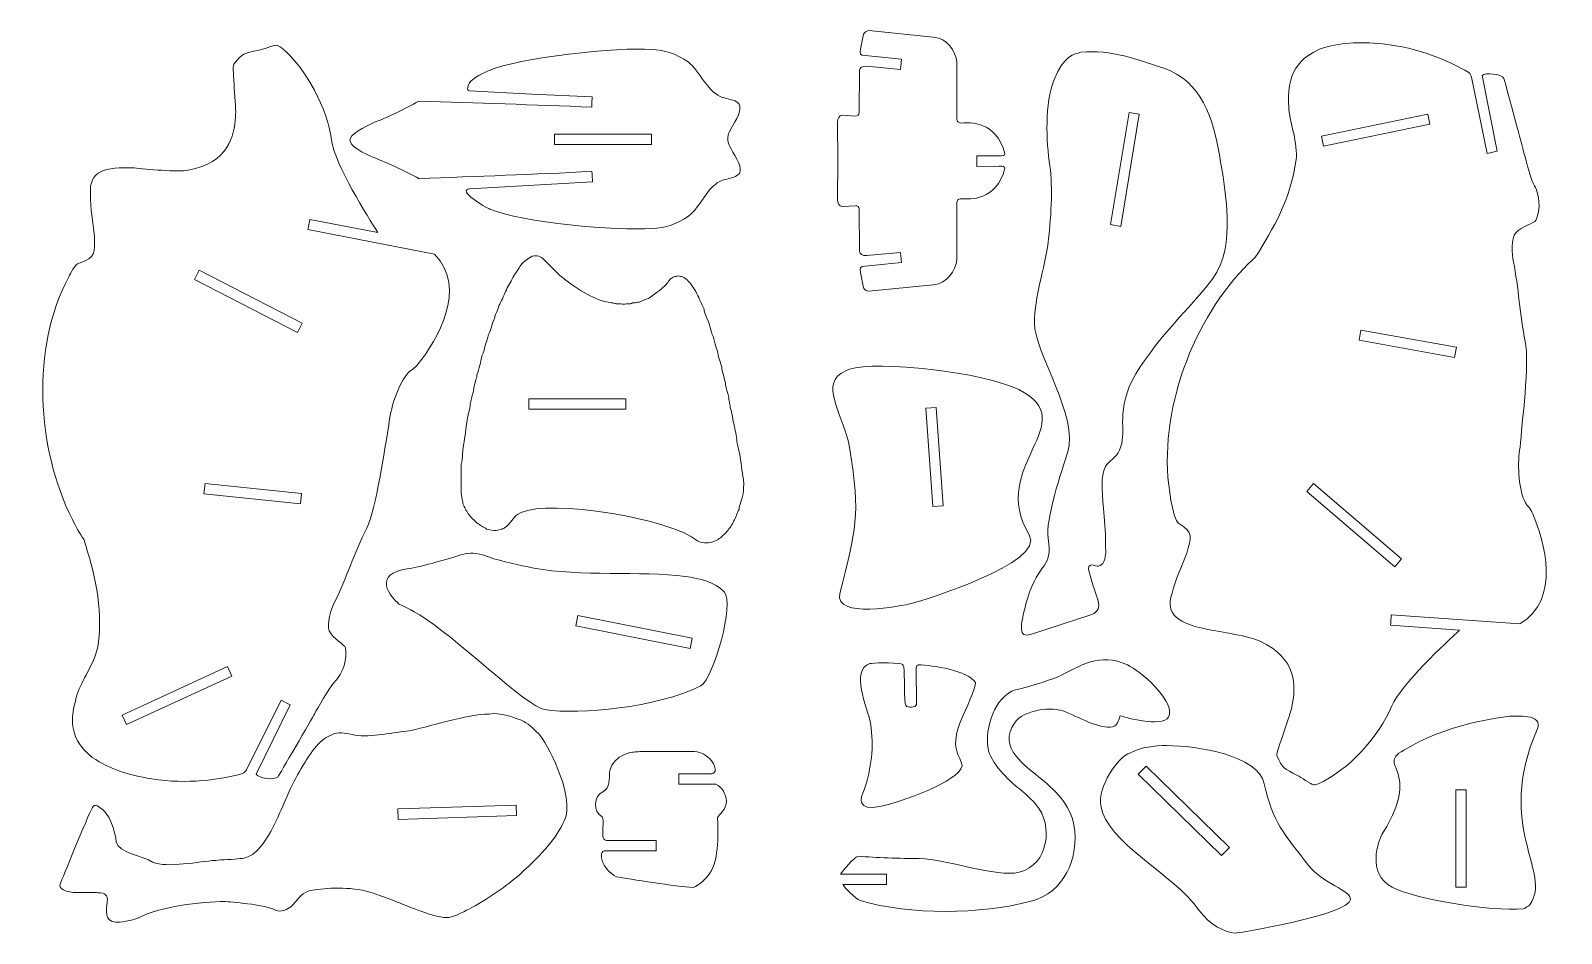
# Model space of a CAD drawing. Header units: centimetres. Extents: x -14.8 to 14.8, y -8.7 to 8.7.
import ezdxf

# ---------------------------------------------------------------- set-up
doc = ezdxf.new("R2010")
doc.units = ezdxf.units.CM
doc.header["$MEASUREMENT"] = 0
doc.layers.add('Livello 1', color=7, linetype='Continuous')

msp = doc.modelspace()

# ---------------------------------------------------------------- linework, layer by layer
at = {"layer": 'Livello 1', "color": 250, "lineweight": 20}
for points, knots in [([(3.94553, 6.1016), (4.02259, 6.09868), (4.07203, 6.09543), (4.06115, 6.05906), (4.06115, 6.05906), (3.90755, 5.4197), (3.36228, 5.46148), (3.24264, 5.47048), (3.24264, 5.47048), (3.10647, 5.46535), (3.13691, 5.3968), (3.13703, 5.30242), (3.13703, 5.30242), (3.13703, 5.30242), (3.13837, 4.29662), (3.13837, 4.29662), (3.13837, 4.29662), (3.10098, 4.07795), (2.96138, 3.83211), (2.6787, 3.81002), (2.6787, 3.81002), (2.6787, 3.81002), (1.43512, 3.68478), (1.43512, 3.68478), (1.43512, 3.68478), (1.38215, 3.69262), (1.35195, 3.7128), (1.33191, 3.7506), (1.33191, 3.7506), (1.33191, 3.7506), (1.2726, 4.04548), (1.2726, 4.04548), (1.2726, 4.04548), (1.25588, 4.13129), (1.27072, 4.16568), (1.36386, 4.16815), (1.36386, 4.16815), (1.36386, 4.16815), (2.06846, 4.23532), (2.06846, 4.23532), (2.06846, 4.23532), (2.06846, 4.23532), (2.04947, 4.43443), (2.04947, 4.43443), (2.04947, 4.43443), (2.04947, 4.43443), (1.38757, 4.37133), (1.38757, 4.37133), (1.38757, 4.37133), (1.31717, 4.36727), (1.25822, 4.40682), (1.25743, 4.44729), (1.25743, 4.44729), (1.25743, 4.44729), (1.25023, 5.26647), (1.25023, 5.26647), (1.25023, 5.26647), (1.24857, 5.31877), (1.21646, 5.33585), (1.18123, 5.33629), (1.18123, 5.33629), (1.18123, 5.33629), (0.91722, 5.32108), (0.91722, 5.32108), (0.91722, 5.32108), (0.87046, 5.31956), (0.8305, 5.38503), (0.83249, 5.44824), (0.83249, 5.44824), (0.83249, 5.44824), (0.83351, 6.2016), (0.83351, 6.2016), (0.83351, 6.2016), (0.83351, 6.2016), (0.83249, 6.95495), (0.83249, 6.95495), (0.83249, 6.95495), (0.8305, 7.01816), (0.87046, 7.08363), (0.91722, 7.08211), (0.91722, 7.08211), (0.91722, 7.08211), (1.18123, 7.0669), (1.18123, 7.0669), (1.18123, 7.0669), (1.21646, 7.06734), (1.24857, 7.08442), (1.25023, 7.13672), (1.25023, 7.13672), (1.25023, 7.13672), (1.25743, 7.9559), (1.25743, 7.9559), (1.25743, 7.9559), (1.25822, 7.99637), (1.31717, 8.03592), (1.38757, 8.03186), (1.38757, 8.03186), (1.38757, 8.03186), (2.04947, 7.96876), (2.04947, 7.96876), (2.04947, 7.96876), (2.04947, 7.96876), (2.06846, 8.16787), (2.06846, 8.16787), (2.06846, 8.16787), (2.06846, 8.16787), (1.36386, 8.23504), (1.36386, 8.23504), (1.36386, 8.23504), (1.27072, 8.23751), (1.25588, 8.2719), (1.2726, 8.35771), (1.2726, 8.35771), (1.2726, 8.35771), (1.33191, 8.65259), (1.33191, 8.65259), (1.33191, 8.65259), (1.35195, 8.69039), (1.38215, 8.71057), (1.43512, 8.71841), (1.43512, 8.71841), (1.43512, 8.71841), (2.6787, 8.59317), (2.6787, 8.59317), (2.6787, 8.59317), (2.96138, 8.57108), (3.10098, 8.32524), (3.13837, 8.10657), (3.13837, 8.10657), (3.13837, 8.10657), (3.13703, 7.10077), (3.13703, 7.10077), (3.13703, 7.10077), (3.13691, 7.00639), (3.10647, 6.93784), (3.24264, 6.93271), (3.24264, 6.93271), (3.36228, 6.94171), (3.90755, 6.98349), (4.06115, 6.34413), (4.06115, 6.34413), (4.07203, 6.30776), (4.02287, 6.29802), (3.95016, 6.29607), (3.95016, 6.29607), (3.80766, 6.29607), (3.66518, 6.29607), (3.52268, 6.29607), (3.52268, 6.29607), (3.52268, 6.22851), (3.52268, 6.16366), (3.52268, 6.09607), (3.52268, 6.09607), (3.52268, 6.09607), (3.94553, 6.1016), (3.94553, 6.1016)], [0, 0, 0, 0, 0.025, 0.025, 0.025, 0.025, 0.05, 0.05, 0.05, 0.05, 0.075, 0.075, 0.075, 0.075, 0.1, 0.1, 0.1, 0.1, 0.125, 0.125, 0.125, 0.125, 0.15, 0.15, 0.15, 0.15, 0.175, 0.175, 0.175, 0.175, 0.2, 0.2, 0.2, 0.2, 0.225, 0.225, 0.225, 0.225, 0.25, 0.25, 0.25, 0.25, 0.275, 0.275, 0.275, 0.275, 0.3, 0.3, 0.3, 0.3, 0.325, 0.325, 0.325, 0.325, 0.35, 0.35, 0.35, 0.35, 0.375, 0.375, 0.375, 0.375, 0.4, 0.4, 0.4, 0.4, 0.425, 0.425, 0.425, 0.425, 0.45, 0.45, 0.45, 0.45, 0.475, 0.475, 0.475, 0.475, 0.5, 0.5, 0.5, 0.5, 0.525, 0.525, 0.525, 0.525, 0.55, 0.55, 0.55, 0.55, 0.575, 0.575, 0.575, 0.575, 0.6, 0.6, 0.6, 0.6, 0.625, 0.625, 0.625, 0.625, 0.65, 0.65, 0.65, 0.65, 0.675, 0.675, 0.675, 0.675, 0.7, 0.7, 0.7, 0.7, 0.725, 0.725, 0.725, 0.725, 0.75, 0.75, 0.75, 0.75, 0.775, 0.775, 0.775, 0.775, 0.8, 0.8, 0.8, 0.8, 0.825, 0.825, 0.825, 0.825, 0.85, 0.85, 0.85, 0.85, 0.875, 0.875, 0.875, 0.875, 0.9, 0.9, 0.9, 0.9, 0.925, 0.925, 0.925, 0.925, 0.95, 0.95, 0.95, 0.95, 1, 1, 1, 1]), ([(-8.04885, 4.81932), (-8.04885, 4.81932), (-9.36269, 5.07172), (-9.36269, 5.07172), (-9.36269, 5.07172), (-9.37526, 5.00626), (-9.38776, 4.94121), (-9.40042, 4.87531), (-9.40042, 4.87531), (-9.40042, 4.87531), (-6.95572, 4.40024), (-6.95572, 4.40024), (-6.95572, 4.40024), (-6.30552, 3.73256), (-6.90838, 2.73999), (-7.2685, 2.27982), (-7.2685, 2.27982), (-7.34396, 2.1834), (-7.40369, 2.17957), (-7.48863, 2.07662), (-7.48863, 2.07662), (-7.67235, 1.85395), (-7.81139, 1.39581), (-7.83577, 1.10296), (-7.83577, 1.10296), (-7.91784, 0.65166), (-8.0842, -0.5362), (-8.26526, -0.89518), (-8.26526, -0.89518), (-8.50221, -1.36497), (-8.66021, -1.87127), (-8.88563, -2.32604), (-8.88563, -2.32604), (-8.95222, -2.45049), (-9.0422, -2.75645), (-8.98723, -2.87637), (-8.98723, -2.87637), (-8.91651, -3.03077), (-8.6857, -3.1495), (-8.67397, -3.20657), (-8.67397, -3.20657), (-8.64869, -3.40835), (-8.6846, -3.58242), (-8.82637, -3.79924), (-8.82637, -3.79924), (-8.85459, -3.83028), (-8.88281, -3.86133), (-8.91103, -3.89237), (-8.91103, -3.89237), (-8.98793, -3.98114), (-9.21393, -4.36927), (-9.2751, -4.48504), (-9.2751, -4.48504), (-9.30417, -4.54538), (-9.97279, -5.68997), (-9.97783, -5.69577), (-9.97783, -5.69577), (-10.04934, -5.77801), (-10.35256, -5.71595), (-10.4026, -5.64759), (-10.4026, -5.64759), (-10.4026, -5.64759), (-9.74146, -4.30841), (-9.74146, -4.30841), (-9.74146, -4.30841), (-9.74146, -4.30841), (-9.91955, -4.21736), (-9.91955, -4.21736), (-9.91955, -4.21736), (-9.91955, -4.21736), (-10.58743, -5.56031), (-10.58743, -5.56031), (-10.58743, -5.56031), (-10.60042, -5.58571), (-10.63326, -5.61525), (-10.66363, -5.63651), (-10.66363, -5.63651), (-11.10181, -5.75116), (-11.72525, -5.84724), (-12.41623, -5.73811), (-12.41623, -5.73811), (-12.88625, -5.65473), (-13.20426, -5.56091), (-13.5677, -5.32324), (-13.5677, -5.32324), (-14.09465, -4.89511), (-13.95316, -4.44136), (-13.85557, -4.10404), (-13.85557, -4.10404), (-13.76656, -3.82446), (-13.543, -3.54777), (-13.45763, -3.18964), (-13.45763, -3.18964), (-13.34659, -2.36894), (-13.53249, -1.75345), (-13.72857, -1.10684), (-13.72857, -1.10684), (-13.80904, -1.00763), (-13.89355, -0.84013), (-13.95096, -0.72584), (-13.95096, -0.72584), (-14.64145, 0.64825), (-14.75703, 2.58711), (-14.01845, 3.96469), (-14.01845, 3.96469), (-13.98476, 4.02754), (-13.9058, 4.20109), (-13.8217, 4.22715), (-13.8217, 4.22715), (-13.49023, 4.32986), (-13.52537, 4.42872), (-13.52537, 4.74362), (-13.52537, 4.74362), (-13.55886, 5.03389), (-13.60157, 5.26948), (-13.60157, 5.56489), (-13.60157, 5.56489), (-13.63109, 6.01097), (-13.32626, 6.09088), (-12.7549, 6.06442), (-12.7549, 6.06442), (-12.53111, 6.04313), (-11.91065, 5.97931), (-11.7135, 6.02209), (-11.7135, 6.02209), (-10.93144, 6.15971), (-10.82844, 6.69655), (-10.7991, 7.04655), (-10.7991, 7.04655), (-10.77673, 7.247), (-10.8707, 7.99001), (-10.83297, 8.07102), (-10.83297, 8.07102), (-10.66316, 8.28035), (-10.63663, 8.28187), (-10.35037, 8.33902), (-10.35037, 8.33902), (-10.28442, 8.3522), (-10.05682, 8.43679), (-10.0117, 8.43508), (-10.0117, 8.43508), (-9.98305, 8.434), (-9.94081, 8.41101), (-9.91857, 8.39275), (-9.91857, 8.39275), (-9.43099, 7.99251), (-9.01756, 7.2063), (-8.93643, 6.57242), (-8.93643, 6.57242), (-8.88272, 6.15276), (-8.23511, 5.09648), (-8.04885, 4.81932)], [0, 0, 0, 0, 0.02564103, 0.02564103, 0.02564103, 0.02564103, 0.05128205, 0.05128205, 0.05128205, 0.05128205, 0.07692308, 0.07692308, 0.07692308, 0.07692308, 0.1025641, 0.1025641, 0.1025641, 0.1025641, 0.12820513, 0.12820513, 0.12820513, 0.12820513, 0.15384615, 0.15384615, 0.15384615, 0.15384615, 0.17948718, 0.17948718, 0.17948718, 0.17948718, 0.20512821, 0.20512821, 0.20512821, 0.20512821, 0.23076923, 0.23076923, 0.23076923, 0.23076923, 0.25641026, 0.25641026, 0.25641026, 0.25641026, 0.28205128, 0.28205128, 0.28205128, 0.28205128, 0.30769231, 0.30769231, 0.30769231, 0.30769231, 0.33333333, 0.33333333, 0.33333333, 0.33333333, 0.35897436, 0.35897436, 0.35897436, 0.35897436, 0.38461538, 0.38461538, 0.38461538, 0.38461538, 0.41025641, 0.41025641, 0.41025641, 0.41025641, 0.43589744, 0.43589744, 0.43589744, 0.43589744, 0.46153846, 0.46153846, 0.46153846, 0.46153846, 0.48717949, 0.48717949, 0.48717949, 0.48717949, 0.51282051, 0.51282051, 0.51282051, 0.51282051, 0.53846154, 0.53846154, 0.53846154, 0.53846154, 0.56410256, 0.56410256, 0.56410256, 0.56410256, 0.58974359, 0.58974359, 0.58974359, 0.58974359, 0.61538462, 0.61538462, 0.61538462, 0.61538462, 0.64102564, 0.64102564, 0.64102564, 0.64102564, 0.66666667, 0.66666667, 0.66666667, 0.66666667, 0.69230769, 0.69230769, 0.69230769, 0.69230769, 0.71794872, 0.71794872, 0.71794872, 0.71794872, 0.74358974, 0.74358974, 0.74358974, 0.74358974, 0.76923077, 0.76923077, 0.76923077, 0.76923077, 0.79487179, 0.79487179, 0.79487179, 0.79487179, 0.82051282, 0.82051282, 0.82051282, 0.82051282, 0.84615385, 0.84615385, 0.84615385, 0.84615385, 0.87179487, 0.87179487, 0.87179487, 0.87179487, 0.8974359, 0.8974359, 0.8974359, 0.8974359, 0.92307692, 0.92307692, 0.92307692, 0.92307692, 0.94871795, 0.94871795, 0.94871795, 0.94871795, 1, 1, 1, 1]), ([(-1.26564, 6.75022), (-1.25125, 6.80223), (-1.05397, 7.08681), (-1.05397, 7.20742), (-1.05397, 7.20742), (-1.05397, 7.29011), (-1.06678, 7.31927), (-1.1471, 7.35982), (-1.1471, 7.35982), (-1.15579, 7.3642), (-1.38072, 7.42755), (-1.39264, 7.42755), (-1.39264, 7.42755), (-1.64349, 7.49476), (-1.84066, 7.93813), (-2.05304, 8.11335), (-2.05304, 8.11335), (-2.27712, 8.26479), (-2.4975, 8.35042), (-2.7727, 8.35042), (-2.7727, 8.35042), (-3.35905, 8.41327), (-5.37525, 8.18384), (-5.8969, 7.95019), (-5.8969, 7.95019), (-5.96867, 7.91804), (-6.24409, 7.79216), (-6.2779, 7.70695), (-6.2779, 7.70695), (-6.2897, 7.68256), (-6.32248, 7.61981), (-6.31529, 7.59606), (-6.31529, 7.59606), (-6.30302, 7.56612), (-6.31146, 7.55798), (-6.2779, 7.55455), (-6.2779, 7.55455), (-6.2779, 7.55455), (-5.07706, 7.49045), (-5.07706, 7.49045), (-5.07706, 7.49045), (-5.07706, 7.49045), (-3.91015, 7.44), (-3.91015, 7.44), (-3.91015, 7.44), (-3.91208, 7.39531), (-3.9158, 7.30936), (-3.91878, 7.24019), (-3.91878, 7.24019), (-5.02986, 7.28809), (-6.14717, 7.31627), (-7.25924, 7.3548), (-7.25924, 7.3548), (-7.53321, 7.20411), (-7.78967, 7.07602), (-8.0813, 6.95984), (-8.0813, 6.95984), (-8.17582, 6.92219), (-8.54443, 6.75586), (-8.58083, 6.64015), (-8.58083, 6.64015), (-8.58965, 6.61215), (-8.58937, 6.58835), (-8.58035, 6.56044), (-8.58035, 6.56044), (-8.54303, 6.44502), (-8.17311, 6.28161), (-8.0783, 6.24471), (-8.0783, 6.24471), (-7.78576, 6.13084), (-7.5283, 6.0048), (-7.25314, 5.85628), (-7.25314, 5.85628), (-6.14141, 5.90362), (-5.02435, 5.94064), (-3.91369, 5.99733), (-3.91369, 5.99733), (-3.91016, 5.92819), (-3.90577, 5.84227), (-3.90348, 5.7976), (-3.90348, 5.7976), (-3.90348, 5.7976), (-6.27025, 5.6643), (-6.27025, 5.6643), (-6.27025, 5.6643), (-6.53325, 5.63536), (-5.97656, 5.30243), (-5.88613, 5.27169), (-5.88613, 5.27169), (-5.27063, 5.00757), (-3.42474, 4.84585), (-2.75885, 4.89622), (-2.75885, 4.89622), (-2.4837, 4.89836), (-2.26392, 4.98579), (-2.04109, 5.13898), (-2.04109, 5.13898), (-1.87467, 5.27851), (-1.77755, 5.47244), (-1.64705, 5.63317), (-1.64705, 5.63317), (-1.5936, 5.69902), (-1.47035, 5.8067), (-1.38615, 5.82998), (-1.38615, 5.82998), (-1.37424, 5.83007), (-1.1498, 5.8952), (-1.14115, 5.89965), (-1.14115, 5.89965), (-1.06115, 5.94084), (-1.04858, 5.9701), (-1.04923, 6.05278), (-1.04923, 6.05278), (-1.05019, 6.17339), (-1.24971, 6.4564), (-1.26451, 6.50829), (-1.26451, 6.50829), (-1.29812, 6.57898), (-1.2987, 6.67923), (-1.26564, 6.75022)], [0, 0, 0, 0, 0.03225806, 0.03225806, 0.03225806, 0.03225806, 0.06451613, 0.06451613, 0.06451613, 0.06451613, 0.09677419, 0.09677419, 0.09677419, 0.09677419, 0.12903226, 0.12903226, 0.12903226, 0.12903226, 0.16129032, 0.16129032, 0.16129032, 0.16129032, 0.19354839, 0.19354839, 0.19354839, 0.19354839, 0.22580645, 0.22580645, 0.22580645, 0.22580645, 0.25806452, 0.25806452, 0.25806452, 0.25806452, 0.29032258, 0.29032258, 0.29032258, 0.29032258, 0.32258065, 0.32258065, 0.32258065, 0.32258065, 0.35483871, 0.35483871, 0.35483871, 0.35483871, 0.38709677, 0.38709677, 0.38709677, 0.38709677, 0.41935484, 0.41935484, 0.41935484, 0.41935484, 0.4516129, 0.4516129, 0.4516129, 0.4516129, 0.48387097, 0.48387097, 0.48387097, 0.48387097, 0.51612903, 0.51612903, 0.51612903, 0.51612903, 0.5483871, 0.5483871, 0.5483871, 0.5483871, 0.58064516, 0.58064516, 0.58064516, 0.58064516, 0.61290323, 0.61290323, 0.61290323, 0.61290323, 0.64516129, 0.64516129, 0.64516129, 0.64516129, 0.67741935, 0.67741935, 0.67741935, 0.67741935, 0.70967742, 0.70967742, 0.70967742, 0.70967742, 0.74193548, 0.74193548, 0.74193548, 0.74193548, 0.77419355, 0.77419355, 0.77419355, 0.77419355, 0.80645161, 0.80645161, 0.80645161, 0.80645161, 0.83870968, 0.83870968, 0.83870968, 0.83870968, 0.87096774, 0.87096774, 0.87096774, 0.87096774, 0.90322581, 0.90322581, 0.90322581, 0.90322581, 0.93548387, 0.93548387, 0.93548387, 0.93548387, 1, 1, 1, 1]), ([(5.5331, 8.29962), (5.40296, 8.26342), (5.20218, 8.24283), (5.01458, 7.77469), (5.01458, 7.77469), (4.83279, 7.32105), (4.85835, 6.57287), (4.93196, 6.10675), (4.93196, 6.10675), (4.99565, 5.70348), (4.94896, 5.01153), (4.8981, 4.62509), (4.8981, 4.62509), (4.82935, 4.10269), (4.63563, 3.59596), (4.63563, 3.06722), (4.63563, 3.06722), (4.63563, 2.50085), (5.50024, 1.23944), (5.2791, 0.57802), (5.2791, 0.57802), (5.1606, 0.2236), (4.84156, -0.74702), (4.8981, -1.08991), (4.8981, -1.08991), (4.99771, -1.69401), (4.7219, -1.51482), (4.50016, -2.25831), (4.50016, -2.25831), (4.33422, -2.8147), (4.33751, -3.01978), (4.55705, -2.94641), (4.55705, -2.94641), (4.55705, -2.94641), (5.7449, -2.56511), (5.7449, -2.56511), (5.7449, -2.56511), (6.00885, -2.43445), (5.81639, -2.25147), (5.70243, -1.77571), (5.70243, -1.77571), (5.64195, -1.60664), (5.71701, -1.58259), (5.81116, -1.62204), (5.81116, -1.62204), (5.89759, -1.6441), (5.97819, -1.59916), (6.00297, -1.44174), (6.00297, -1.44174), (6.02385, -1.35226), (5.99969, -1.22976), (6.00723, -1.01371), (6.00723, -1.01371), (5.96577, -0.51965), (5.93734, -0.16254), (5.94416, 0.05113), (5.94416, 0.05113), (5.9933, 0.51257), (6.21629, 0.33044), (6.3205, 0.73889), (6.3205, 0.73889), (6.40041, 1.05211), (6.1828, 1.47513), (6.6761, 2.22056), (6.6761, 2.22056), (7.15636, 2.94628), (7.74159, 3.46525), (8.08156, 3.93082), (8.08156, 3.93082), (8.53736, 4.55502), (8.32388, 5.63237), (8.20856, 6.31842), (8.20856, 6.31842), (8.09258, 7.00844), (7.85164, 7.74988), (7.15023, 7.98354), (7.15023, 7.98354), (6.62958, 8.15698), (6.11917, 8.35819), (5.5331, 8.29962)], [0, 0, 0, 0, 0.04761905, 0.04761905, 0.04761905, 0.04761905, 0.0952381, 0.0952381, 0.0952381, 0.0952381, 0.14285714, 0.14285714, 0.14285714, 0.14285714, 0.19047619, 0.19047619, 0.19047619, 0.19047619, 0.23809524, 0.23809524, 0.23809524, 0.23809524, 0.28571429, 0.28571429, 0.28571429, 0.28571429, 0.33333333, 0.33333333, 0.33333333, 0.33333333, 0.38095238, 0.38095238, 0.38095238, 0.38095238, 0.42857143, 0.42857143, 0.42857143, 0.42857143, 0.47619048, 0.47619048, 0.47619048, 0.47619048, 0.52380952, 0.52380952, 0.52380952, 0.52380952, 0.57142857, 0.57142857, 0.57142857, 0.57142857, 0.61904762, 0.61904762, 0.61904762, 0.61904762, 0.66666667, 0.66666667, 0.66666667, 0.66666667, 0.71428571, 0.71428571, 0.71428571, 0.71428571, 0.76190476, 0.76190476, 0.76190476, 0.76190476, 0.80952381, 0.80952381, 0.80952381, 0.80952381, 0.85714286, 0.85714286, 0.85714286, 0.85714286, 0.9047619, 0.9047619, 0.9047619, 0.9047619, 1, 1, 1, 1]), ([(12.8488, -2.86564), (12.8488, -2.86564), (11.51438, -2.76981), (11.51438, -2.76981), (11.51438, -2.76981), (11.51916, -2.70332), (11.5239, -2.63726), (11.5287, -2.57032), (11.5287, -2.57032), (11.5287, -2.57032), (14.01312, -2.74338), (14.01312, -2.74338), (14.01312, -2.74338), (14.81382, -2.26648), (14.48804, -1.15181), (14.25912, -0.61417), (14.25912, -0.61417), (14.21116, -0.50152), (14.15443, -0.48239), (14.099, -0.36098), (14.099, -0.36098), (13.9791, -0.09838), (13.96321, 0.38013), (14.01536, 0.66934), (14.01536, 0.66934), (14.05275, 1.1265), (14.19912, 2.31698), (14.11701, 2.71056), (14.11701, 2.71056), (14.00956, 3.22564), (13.98781, 3.75557), (13.88763, 4.25317), (13.88763, 4.25317), (13.85546, 4.39059), (13.84763, 4.70942), (13.93173, 4.81105), (13.93173, 4.81105), (14.03997, 4.94193), (14.29363, 4.99694), (14.31971, 5.04905), (14.31971, 5.04905), (14.39628, 5.23743), (14.4066, 5.41487), (14.3257, 5.66097), (14.3257, 5.66097), (14.30646, 5.69825), (14.28723, 5.73554), (14.26799, 5.77281), (14.26799, 5.77281), (14.21666, 5.87846), (14.09868, 6.31181), (14.0695, 6.43946), (14.0695, 6.43946), (14.05703, 6.50526), (13.70703, 7.7838), (13.70365, 7.7907), (13.70365, 7.7907), (13.65583, 7.88863), (13.34687, 7.90707), (13.28087, 7.85397), (13.28087, 7.85397), (13.28087, 7.85397), (13.57334, 6.38939), (13.57334, 6.38939), (13.57334, 6.38939), (13.57334, 6.38939), (13.37777, 6.34748), (13.37777, 6.34748), (13.37777, 6.34748), (13.37777, 6.34748), (13.07975, 7.81744), (13.07975, 7.81744), (13.07975, 7.81744), (13.07376, 7.84533), (13.04969, 7.88235), (13.02585, 7.91073), (13.02585, 7.91073), (12.6322, 8.13477), (12.05478, 8.38875), (11.35909, 8.46195), (11.35909, 8.46195), (10.8835, 8.5029), (10.55204, 8.49449), (10.1395, 8.35885), (10.1395, 8.35885), (9.51978, 8.08149), (9.53917, 7.60659), (9.54625, 7.25551), (9.54625, 7.25551), (9.55995, 6.96243), (9.70439, 6.63735), (9.69428, 6.26933), (9.69428, 6.26933), (9.58938, 5.44782), (9.25069, 4.90131), (8.89412, 4.32736), (8.89412, 4.32736), (8.79074, 4.25232), (8.6658, 4.11236), (8.5808, 4.01679), (8.5808, 4.01679), (7.55856, 2.86792), (6.94569, 1.02484), (7.30305, -0.49685), (7.30305, -0.49685), (7.31936, -0.56626), (7.35075, -0.75433), (7.42527, -0.80124), (7.42527, -0.80124), (7.71892, -0.98616), (7.65942, -1.07257), (7.57801, -1.37677), (7.57801, -1.37677), (7.47062, -1.64852), (7.36846, -1.86505), (7.2921, -2.15041), (7.2921, -2.15041), (7.14826, -2.5737), (7.42208, -2.72969), (7.98085, -2.85185), (7.98085, -2.85185), (8.20255, -2.88912), (8.8184, -2.98787), (8.9978, -3.08017), (8.9978, -3.08017), (9.71769, -3.41527), (9.67843, -3.9605), (9.61628, -4.30618), (9.61628, -4.30618), (9.58607, -4.5056), (9.30323, -5.19907), (9.31873, -5.28708), (9.31873, -5.28708), (9.42865, -5.53318), (9.45388, -5.54151), (9.71564, -5.67073), (9.71564, -5.67073), (9.77595, -5.7005), (9.97394, -5.84106), (10.01797, -5.85107), (10.01797, -5.85107), (10.04592, -5.85742), (10.09267, -5.84615), (10.11888, -5.83426), (10.11888, -5.83426), (10.69335, -5.57366), (11.29596, -4.92105), (11.5382, -4.32969), (11.5382, -4.32969), (11.69858, -3.93818), (12.59723, -3.08522), (12.8488, -2.86564)], [0, 0, 0, 0, 0.02564103, 0.02564103, 0.02564103, 0.02564103, 0.05128205, 0.05128205, 0.05128205, 0.05128205, 0.07692308, 0.07692308, 0.07692308, 0.07692308, 0.1025641, 0.1025641, 0.1025641, 0.1025641, 0.12820513, 0.12820513, 0.12820513, 0.12820513, 0.15384615, 0.15384615, 0.15384615, 0.15384615, 0.17948718, 0.17948718, 0.17948718, 0.17948718, 0.20512821, 0.20512821, 0.20512821, 0.20512821, 0.23076923, 0.23076923, 0.23076923, 0.23076923, 0.25641026, 0.25641026, 0.25641026, 0.25641026, 0.28205128, 0.28205128, 0.28205128, 0.28205128, 0.30769231, 0.30769231, 0.30769231, 0.30769231, 0.33333333, 0.33333333, 0.33333333, 0.33333333, 0.35897436, 0.35897436, 0.35897436, 0.35897436, 0.38461538, 0.38461538, 0.38461538, 0.38461538, 0.41025641, 0.41025641, 0.41025641, 0.41025641, 0.43589744, 0.43589744, 0.43589744, 0.43589744, 0.46153846, 0.46153846, 0.46153846, 0.46153846, 0.48717949, 0.48717949, 0.48717949, 0.48717949, 0.51282051, 0.51282051, 0.51282051, 0.51282051, 0.53846154, 0.53846154, 0.53846154, 0.53846154, 0.56410256, 0.56410256, 0.56410256, 0.56410256, 0.58974359, 0.58974359, 0.58974359, 0.58974359, 0.61538462, 0.61538462, 0.61538462, 0.61538462, 0.64102564, 0.64102564, 0.64102564, 0.64102564, 0.66666667, 0.66666667, 0.66666667, 0.66666667, 0.69230769, 0.69230769, 0.69230769, 0.69230769, 0.71794872, 0.71794872, 0.71794872, 0.71794872, 0.74358974, 0.74358974, 0.74358974, 0.74358974, 0.76923077, 0.76923077, 0.76923077, 0.76923077, 0.79487179, 0.79487179, 0.79487179, 0.79487179, 0.82051282, 0.82051282, 0.82051282, 0.82051282, 0.84615385, 0.84615385, 0.84615385, 0.84615385, 0.87179487, 0.87179487, 0.87179487, 0.87179487, 0.8974359, 0.8974359, 0.8974359, 0.8974359, 0.92307692, 0.92307692, 0.92307692, 0.92307692, 0.94871795, 0.94871795, 0.94871795, 0.94871795, 1, 1, 1, 1]), ([(6.30401, 4.93715), (6.30401, 4.93715), (6.66065, 7.10179), (6.66065, 7.10179), (6.66065, 7.10179), (6.66065, 7.10179), (6.46343, 7.13586), (6.46343, 7.13586), (6.46343, 7.13586), (6.46343, 7.13586), (6.10679, 4.97122), (6.10679, 4.97122), (6.10679, 4.97122), (6.10679, 4.97122), (6.30401, 4.93715), (6.30401, 4.93715)], [0, 0, 0, 0, 0.2, 0.2, 0.2, 0.2, 0.4, 0.4, 0.4, 0.4, 0.6, 0.6, 0.6, 0.6, 1, 1, 1, 1]), ([(12.27554, 6.91012), (12.27554, 6.91012), (10.22, 6.48379), (10.22, 6.48379), (10.22, 6.48379), (10.22, 6.48379), (10.17939, 6.67962), (10.17939, 6.67962), (10.17939, 6.67962), (10.17939, 6.67962), (12.23218, 7.10538), (12.23218, 7.10538), (12.23218, 7.10538), (12.23218, 7.10538), (12.27554, 6.91012), (12.27554, 6.91012)], [0, 0, 0, 0, 0.2, 0.2, 0.2, 0.2, 0.4, 0.4, 0.4, 0.4, 0.6, 0.6, 0.6, 0.6, 1, 1, 1, 1]), ([(-4.63665, 6.51928), (-4.63665, 6.51928), (-2.76086, 6.51928), (-2.76086, 6.51928), (-2.76086, 6.51928), (-2.76086, 6.51928), (-2.76086, 6.71928), (-2.76086, 6.71928), (-2.76086, 6.71928), (-2.76086, 6.71928), (-4.63665, 6.71928), (-4.63665, 6.71928), (-4.63665, 6.71928), (-4.63665, 6.71928), (-4.63665, 6.51928), (-4.63665, 6.51928)], [0, 0, 0, 0, 0.2, 0.2, 0.2, 0.2, 0.4, 0.4, 0.4, 0.4, 0.6, 0.6, 0.6, 0.6, 1, 1, 1, 1]), ([(-5.06717, 4.36262), (-5.1609, 4.30648), (-5.21262, 4.27534), (-5.2873, 4.18482), (-5.2873, 4.18482), (-5.32978, 4.12196), (-5.38785, 4.02813), (-5.43124, 3.97315), (-5.43124, 3.97315), (-5.43124, 3.93941), (-5.42981, 3.97071), (-5.4397, 3.94775), (-5.4397, 3.94775), (-5.49013, 3.8535), (-5.53802, 3.77623), (-5.58134, 3.67682), (-5.58134, 3.67682), (-5.61569, 3.59797), (-5.66843, 3.47635), (-5.71064, 3.40589), (-5.71064, 3.40589), (-5.71392, 3.36308), (-5.75617, 3.27362), (-5.77837, 3.23655), (-5.77837, 3.23655), (-5.78133, 3.19795), (-5.79234, 3.19049), (-5.7953, 3.15189), (-5.7953, 3.15189), (-5.83436, 3.08668), (-5.83972, 3.04516), (-5.8599, 2.97409), (-5.8599, 2.97409), (-5.87935, 2.9056), (-5.90684, 2.87401), (-5.92229, 2.79629), (-5.92229, 2.79629), (-5.93558, 2.72945), (-5.96957, 2.67931), (-5.98158, 2.61849), (-5.98158, 2.61849), (-5.99309, 2.56022), (-6.01192, 2.48233), (-6.04084, 2.43222), (-6.04084, 2.43222), (-6.04386, 2.39282), (-6.06745, 2.29283), (-6.08035, 2.25442), (-6.08035, 2.25442), (-6.10192, 2.19017), (-6.1144, 2.1285), (-6.13397, 2.06816), (-6.13397, 2.06816), (-6.13397, 2.05687), (-6.13397, 2.04558), (-6.13397, 2.03429), (-6.13397, 2.03429), (-6.14388, 2.00565), (-6.14367, 2.00222), (-6.15937, 1.97502), (-6.15937, 1.97502), (-6.16182, 1.94306), (-6.18307, 1.86244), (-6.19324, 1.83109), (-6.19324, 1.83109), (-6.19606, 1.80569), (-6.19888, 1.78029), (-6.2017, 1.75489), (-6.2017, 1.75489), (-6.22908, 1.67577), (-6.23663, 1.60136), (-6.26097, 1.52629), (-6.26097, 1.52629), (-6.26379, 1.49525), (-6.26662, 1.4642), (-6.26944, 1.43316), (-6.26944, 1.43316), (-6.28846, 1.37819), (-6.29443, 1.32577), (-6.31177, 1.27229), (-6.31177, 1.27229), (-6.34281, 1.05498), (-6.37386, 0.83767), (-6.4049, 0.62036), (-6.4049, 0.62036), (-6.4049, 0.62036), (-6.42184, 0.41716), (-6.42184, 0.41716), (-6.42184, 0.41716), (-6.42752, 0.3812), (-6.43877, 0.35253), (-6.43877, 0.31556), (-6.43877, 0.31556), (-6.43877, 0.24121), (-6.44771, -0.17662), (-6.43877, -0.21784), (-6.43877, -0.21784), (-6.42619, -0.27583), (-6.42766, -0.30174), (-6.42184, -0.33638), (-6.42184, -0.33638), (-6.41597, -0.35333), (-6.41077, -0.37022), (-6.4049, -0.38718), (-6.4049, -0.38718), (-6.4049, -0.39847), (-6.4049, -0.40975), (-6.4049, -0.42104), (-6.4049, -0.42104), (-6.37857, -0.49714), (-6.34457, -0.54688), (-6.3033, -0.61578), (-6.3033, -0.61578), (-6.26634, -0.66316), (-6.17188, -0.7623), (-6.13397, -0.79358), (-6.13397, -0.79358), (-6.06708, -0.83877), (-6.01518, -0.8717), (-5.9477, -0.91211), (-5.9477, -0.91211), (-5.92405, -0.91893), (-5.79022, -0.94375), (-5.76144, -0.93751), (-5.76144, -0.93751), (-5.67137, -0.91798), (-5.63842, -0.919), (-5.55824, -0.85284), (-5.55824, -0.85284), (-5.42769, -0.74513), (-5.45708, -0.67421), (-5.27884, -0.59038), (-5.27884, -0.59038), (-4.73728, -0.33567), (-2.38112, -0.70012), (-1.87524, -1.14071), (-1.87524, -1.14071), (-1.80409, -1.17744), (-1.6801, -1.18956), (-1.6043, -1.16611), (-1.6043, -1.16611), (-1.54009, -1.14624), (-1.46148, -1.10734), (-1.40957, -1.06451), (-1.40957, -1.06451), (-1.37288, -1.02782), (-1.33619, -0.99113), (-1.2995, -0.95444), (-1.2995, -0.95444), (-1.26233, -0.8976), (-1.19443, -0.82357), (-1.18097, -0.75971), (-1.18097, -0.75971), (-1.12754, -0.69202), (-1.11751, -0.60893), (-1.0709, -0.53111), (-1.0709, -0.53111), (-1.0663, -0.47113), (-1.01497, -0.30575), (-0.9947, -0.24324), (-0.9947, -0.24324), (-0.98549, -0.18495), (-0.97721, 0.003), (-0.98624, 0.04462), (-0.98624, 0.04462), (-1.01164, 0.21395), (-1.03704, 0.38329), (-1.06244, 0.55262), (-1.06244, 0.55262), (-1.08392, 0.61888), (-1.09128, 0.70503), (-1.11324, 0.77276), (-1.11324, 0.77276), (-1.11606, 0.8038), (-1.11888, 0.83485), (-1.1217, 0.86589), (-1.1217, 0.86589), (-1.13612, 0.96755), (-1.16731, 1.09331), (-1.18944, 1.19609), (-1.18944, 1.19609), (-1.19226, 1.22149), (-1.19508, 1.24689), (-1.1979, 1.27229), (-1.1979, 1.27229), (-1.21589, 1.32777), (-1.2225, 1.38694), (-1.24024, 1.44162), (-1.24024, 1.44162), (-1.24024, 1.45009), (-1.24024, 1.45855), (-1.24024, 1.46702), (-1.24024, 1.46702), (-1.25144, 1.50158), (-1.25486, 1.53539), (-1.26564, 1.56862), (-1.26564, 1.56862), (-1.26846, 1.59684), (-1.27128, 1.62507), (-1.2741, 1.65329), (-1.2741, 1.65329), (-1.29993, 1.72791), (-1.31007, 1.80157), (-1.33337, 1.87342), (-1.33337, 1.87342), (-1.33337, 1.88471), (-1.33337, 1.896), (-1.33337, 1.90729), (-1.33337, 1.90729), (-1.35967, 1.98841), (-1.37521, 2.08143), (-1.4011, 2.16129), (-1.4011, 2.16129), (-1.40392, 2.18669), (-1.40675, 2.21209), (-1.40957, 2.23749), (-1.40957, 2.23749), (-1.43943, 2.32379), (-1.4785, 2.43069), (-1.48577, 2.52536), (-1.48577, 2.52536), (-1.5193, 2.58345), (-1.52837, 2.64745), (-1.5442, 2.71162), (-1.5442, 2.71162), (-1.56153, 2.78186), (-1.5866, 2.8303), (-1.60348, 2.89789), (-1.60348, 2.89789), (-1.62426, 2.98112), (-1.7, 3.20998), (-1.73977, 3.27889), (-1.73977, 3.27889), (-1.74196, 3.30739), (-1.74605, 3.30965), (-1.74824, 3.33815), (-1.74824, 3.33815), (-1.79398, 3.43693), (-1.83973, 3.53571), (-1.88547, 3.63449), (-1.88547, 3.63449), (-1.93925, 3.74241), (-2.01525, 3.85511), (-2.1123, 3.93082), (-2.1123, 3.93082), (-2.13479, 3.94429), (-2.14124, 3.94743), (-2.1631, 3.96469), (-2.1631, 3.96469), (-2.19812, 3.96545), (-2.20933, 3.96933), (-2.2393, 3.98162), (-2.2393, 3.98162), (-2.2634, 3.97381), (-2.29748, 3.96672), (-2.32397, 3.96469), (-2.32397, 3.96469), (-2.34937, 3.94776), (-2.37477, 3.93082), (-2.40017, 3.91389), (-2.40017, 3.91389), (-2.44652, 3.86546), (-2.48075, 3.80254), (-2.53564, 3.76149), (-2.53564, 3.76149), (-2.56386, 3.73609), (-2.59208, 3.71069), (-2.6203, 3.68529), (-2.6203, 3.68529), (-2.68109, 3.64421), (-2.76841, 3.58604), (-2.8235, 3.54135), (-2.8235, 3.54135), (-2.87393, 3.53073), (-2.94612, 3.49272), (-3.0013, 3.47362), (-3.0013, 3.47362), (-3.00977, 3.47362), (-3.01823, 3.47362), (-3.0267, 3.47362), (-3.0267, 3.47362), (-3.053, 3.46509), (-3.06814, 3.46521), (-3.09444, 3.45669), (-3.09444, 3.45669), (-3.10573, 3.45669), (-3.11701, 3.45669), (-3.1283, 3.45669), (-3.1283, 3.45669), (-3.1422, 3.45099), (-3.15669, 3.44535), (-3.17064, 3.43975), (-3.17064, 3.43975), (-3.19604, 3.43975), (-3.22144, 3.43975), (-3.24684, 3.43975), (-3.24684, 3.43975), (-3.29457, 3.4294), (-3.30948, 3.43148), (-3.3569, 3.43975), (-3.3569, 3.43975), (-3.38795, 3.43975), (-3.41899, 3.43975), (-3.45004, 3.43975), (-3.45004, 3.43975), (-3.4711, 3.44659), (-3.48823, 3.44986), (-3.5093, 3.45669), (-3.5093, 3.45669), (-3.52059, 3.45669), (-3.53188, 3.45669), (-3.54317, 3.45669), (-3.54317, 3.45669), (-3.58072, 3.46886), (-3.6224, 3.47245), (-3.6617, 3.48284), (-3.6617, 3.48284), (-3.96439, 3.56289), (-4.29903, 3.79642), (-4.53377, 3.99009), (-4.53377, 3.99009), (-4.62646, 4.06656), (-4.83199, 4.2998), (-4.88937, 4.33722), (-4.88937, 4.33722), (-4.96017, 4.3834), (-5.00287, 4.36262), (-5.06717, 4.36262)], [0, 0, 0, 0, 0.01204819, 0.01204819, 0.01204819, 0.01204819, 0.02409639, 0.02409639, 0.02409639, 0.02409639, 0.03614458, 0.03614458, 0.03614458, 0.03614458, 0.04819277, 0.04819277, 0.04819277, 0.04819277, 0.06024096, 0.06024096, 0.06024096, 0.06024096, 0.07228916, 0.07228916, 0.07228916, 0.07228916, 0.08433735, 0.08433735, 0.08433735, 0.08433735, 0.09638554, 0.09638554, 0.09638554, 0.09638554, 0.10843373, 0.10843373, 0.10843373, 0.10843373, 0.12048193, 0.12048193, 0.12048193, 0.12048193, 0.13253012, 0.13253012, 0.13253012, 0.13253012, 0.14457831, 0.14457831, 0.14457831, 0.14457831, 0.15662651, 0.15662651, 0.15662651, 0.15662651, 0.1686747, 0.1686747, 0.1686747, 0.1686747, 0.18072289, 0.18072289, 0.18072289, 0.18072289, 0.19277108, 0.19277108, 0.19277108, 0.19277108, 0.20481928, 0.20481928, 0.20481928, 0.20481928, 0.21686747, 0.21686747, 0.21686747, 0.21686747, 0.22891566, 0.22891566, 0.22891566, 0.22891566, 0.24096386, 0.24096386, 0.24096386, 0.24096386, 0.25301205, 0.25301205, 0.25301205, 0.25301205, 0.26506024, 0.26506024, 0.26506024, 0.26506024, 0.27710843, 0.27710843, 0.27710843, 0.27710843, 0.28915663, 0.28915663, 0.28915663, 0.28915663, 0.30120482, 0.30120482, 0.30120482, 0.30120482, 0.31325301, 0.31325301, 0.31325301, 0.31325301, 0.3253012, 0.3253012, 0.3253012, 0.3253012, 0.3373494, 0.3373494, 0.3373494, 0.3373494, 0.34939759, 0.34939759, 0.34939759, 0.34939759, 0.36144578, 0.36144578, 0.36144578, 0.36144578, 0.37349398, 0.37349398, 0.37349398, 0.37349398, 0.38554217, 0.38554217, 0.38554217, 0.38554217, 0.39759036, 0.39759036, 0.39759036, 0.39759036, 0.40963855, 0.40963855, 0.40963855, 0.40963855, 0.42168675, 0.42168675, 0.42168675, 0.42168675, 0.43373494, 0.43373494, 0.43373494, 0.43373494, 0.44578313, 0.44578313, 0.44578313, 0.44578313, 0.45783133, 0.45783133, 0.45783133, 0.45783133, 0.46987952, 0.46987952, 0.46987952, 0.46987952, 0.48192771, 0.48192771, 0.48192771, 0.48192771, 0.4939759, 0.4939759, 0.4939759, 0.4939759, 0.5060241, 0.5060241, 0.5060241, 0.5060241, 0.51807229, 0.51807229, 0.51807229, 0.51807229, 0.53012048, 0.53012048, 0.53012048, 0.53012048, 0.54216867, 0.54216867, 0.54216867, 0.54216867, 0.55421687, 0.55421687, 0.55421687, 0.55421687, 0.56626506, 0.56626506, 0.56626506, 0.56626506, 0.57831325, 0.57831325, 0.57831325, 0.57831325, 0.59036145, 0.59036145, 0.59036145, 0.59036145, 0.60240964, 0.60240964, 0.60240964, 0.60240964, 0.61445783, 0.61445783, 0.61445783, 0.61445783, 0.62650602, 0.62650602, 0.62650602, 0.62650602, 0.63855422, 0.63855422, 0.63855422, 0.63855422, 0.65060241, 0.65060241, 0.65060241, 0.65060241, 0.6626506, 0.6626506, 0.6626506, 0.6626506, 0.6746988, 0.6746988, 0.6746988, 0.6746988, 0.68674699, 0.68674699, 0.68674699, 0.68674699, 0.69879518, 0.69879518, 0.69879518, 0.69879518, 0.71084337, 0.71084337, 0.71084337, 0.71084337, 0.72289157, 0.72289157, 0.72289157, 0.72289157, 0.73493976, 0.73493976, 0.73493976, 0.73493976, 0.74698795, 0.74698795, 0.74698795, 0.74698795, 0.75903614, 0.75903614, 0.75903614, 0.75903614, 0.77108434, 0.77108434, 0.77108434, 0.77108434, 0.78313253, 0.78313253, 0.78313253, 0.78313253, 0.79518072, 0.79518072, 0.79518072, 0.79518072, 0.80722892, 0.80722892, 0.80722892, 0.80722892, 0.81927711, 0.81927711, 0.81927711, 0.81927711, 0.8313253, 0.8313253, 0.8313253, 0.8313253, 0.84337349, 0.84337349, 0.84337349, 0.84337349, 0.85542169, 0.85542169, 0.85542169, 0.85542169, 0.86746988, 0.86746988, 0.86746988, 0.86746988, 0.87951807, 0.87951807, 0.87951807, 0.87951807, 0.89156627, 0.89156627, 0.89156627, 0.89156627, 0.90361446, 0.90361446, 0.90361446, 0.90361446, 0.91566265, 0.91566265, 0.91566265, 0.91566265, 0.92771084, 0.92771084, 0.92771084, 0.92771084, 0.93975904, 0.93975904, 0.93975904, 0.93975904, 0.95180723, 0.95180723, 0.95180723, 0.95180723, 0.96385542, 0.96385542, 0.96385542, 0.96385542, 0.97590361, 0.97590361, 0.97590361, 0.97590361, 1, 1, 1, 1]), ([(-11.59239, 3.91105), (-11.59239, 3.91105), (-9.6019, 2.88826), (-9.6019, 2.88826), (-9.6019, 2.88826), (-9.6019, 2.88826), (-9.5105, 3.06615), (-9.5105, 3.06615), (-9.5105, 3.06615), (-9.5105, 3.06615), (-11.50099, 4.08894), (-11.50099, 4.08894), (-11.50099, 4.08894), (-11.50099, 4.08894), (-11.59239, 3.91105), (-11.59239, 3.91105)], [0, 0, 0, 0, 0.2, 0.2, 0.2, 0.2, 0.4, 0.4, 0.4, 0.4, 0.6, 0.6, 0.6, 0.6, 1, 1, 1, 1]), ([(10.94074, 2.9328), (10.94074, 2.9328), (12.78711, 2.6019), (12.78711, 2.6019), (12.78711, 2.6019), (12.78711, 2.6019), (12.75183, 2.40503), (12.75183, 2.40503), (12.75183, 2.40503), (12.75183, 2.40503), (10.90546, 2.73594), (10.90546, 2.73594), (10.90546, 2.73594), (10.90546, 2.73594), (10.94074, 2.9328), (10.94074, 2.9328)], [0, 0, 0, 0, 0.2, 0.2, 0.2, 0.2, 0.4, 0.4, 0.4, 0.4, 0.6, 0.6, 0.6, 0.6, 1, 1, 1, 1]), ([(0.89336, 2.09356), (0.50602, 1.82856), (0.96813, 1.24476), (1.0627, 0.66269), (1.0627, 0.66269), (1.28404, -0.69959), (1.18314, -0.87642), (0.87643, -2.15671), (0.87643, -2.15671), (0.75844, -2.64921), (2.06325, -2.40239), (2.2819, -2.34298), (2.2819, -2.34298), (2.45428, -2.29614), (4.86682, -1.5677), (4.53403, -1.02218), (4.53403, -1.02218), (3.71861, 0.31449), (5.60373, 1.14531), (4.33083, 1.78257), (4.33083, 1.78257), (3.6539, 2.12146), (1.59374, 2.35169), (1.0627, 2.17542), (1.0627, 2.17542), (0.99683, 2.15356), (0.9531, 2.1226), (0.89336, 2.09356)], [0, 0, 0, 0, 0.125, 0.125, 0.125, 0.125, 0.25, 0.25, 0.25, 0.25, 0.375, 0.375, 0.375, 0.375, 0.5, 0.5, 0.5, 0.5, 0.625, 0.625, 0.625, 0.625, 0.75, 0.75, 0.75, 0.75, 1, 1, 1, 1]), ([(-5.13297, 1.40668), (-5.13297, 1.40668), (-3.25718, 1.40668), (-3.25718, 1.40668), (-3.25718, 1.40668), (-3.25718, 1.40668), (-3.25718, 1.60668), (-3.25718, 1.60668), (-3.25718, 1.60668), (-3.25718, 1.60668), (-5.13297, 1.60668), (-5.13297, 1.60668), (-5.13297, 1.60668), (-5.13297, 1.60668), (-5.13297, 1.40668), (-5.13297, 1.40668)], [0, 0, 0, 0, 0.2, 0.2, 0.2, 0.2, 0.4, 0.4, 0.4, 0.4, 0.6, 0.6, 0.6, 0.6, 1, 1, 1, 1]), ([(2.53862, 1.42366), (2.53862, 1.42366), (2.67356, -0.47441), (2.67356, -0.47441), (2.67356, -0.47441), (2.67356, -0.47441), (2.87308, -0.46087), (2.87308, -0.46087), (2.87308, -0.46087), (2.87308, -0.46087), (2.73814, 1.4372), (2.73814, 1.4372), (2.73814, 1.4372), (2.73814, 1.4372), (2.53862, 1.42366), (2.53862, 1.42366)], [0, 0, 0, 0, 0.2, 0.2, 0.2, 0.2, 0.4, 0.4, 0.4, 0.4, 0.6, 0.6, 0.6, 0.6, 1, 1, 1, 1]), ([(-11.40859, -0.228), (-11.40859, -0.228), (-9.54308, -0.42407), (-9.54308, -0.42407), (-9.54308, -0.42407), (-9.54308, -0.42407), (-9.52218, -0.22516), (-9.52218, -0.22516), (-9.52218, -0.22516), (-9.52218, -0.22516), (-11.38769, -0.02909), (-11.38769, -0.02909), (-11.38769, -0.02909), (-11.38769, -0.02909), (-11.40859, -0.228), (-11.40859, -0.228)], [0, 0, 0, 0, 0.2, 0.2, 0.2, 0.2, 0.4, 0.4, 0.4, 0.4, 0.6, 0.6, 0.6, 0.6, 1, 1, 1, 1]), ([(10.02646, -0.03297), (10.02646, -0.03297), (11.72795, -1.4866), (11.72795, -1.4866), (11.72795, -1.4866), (11.72795, -1.4866), (11.59804, -1.63866), (11.59804, -1.63866), (11.59804, -1.63866), (11.59804, -1.63866), (9.89654, -0.18502), (9.89654, -0.18502), (9.89654, -0.18502), (9.89654, -0.18502), (10.02646, -0.03297), (10.02646, -0.03297)], [0, 0, 0, 0, 0.2, 0.2, 0.2, 0.2, 0.4, 0.4, 0.4, 0.4, 0.6, 0.6, 0.6, 0.6, 1, 1, 1, 1]), ([(-6.42184, -1.40318), (-6.6589, -1.48002), (-7.19859, -1.63743), (-7.43784, -1.67411), (-7.43784, -1.67411), (-8.19549, -1.76732), (-7.79303, -2.23908), (-7.64103, -2.35991), (-7.64103, -2.35991), (-7.64063, -2.36017), (-7.34284, -2.50616), (-7.2431, -2.5659), (-7.2431, -2.5659), (-6.60119, -2.95041), (-5.15966, -4.36315), (-4.82164, -4.40037), (-4.82164, -4.40037), (-4.14808, -4.49954), (-2.67495, -4.36642), (-1.8075, -3.94317), (-1.8075, -3.94317), (-1.55825, -3.76116), (-1.1526, -2.35146), (-1.35877, -2.12284), (-1.35877, -2.12284), (-1.53222, -1.93051), (-1.83952, -1.86828), (-2.10384, -1.82651), (-2.10384, -1.82651), (-2.98366, -1.71391), (-4.1335, -1.83604), (-5.0333, -1.66564), (-5.0333, -1.66564), (-5.3277, -1.60124), (-5.62888, -1.54827), (-5.91384, -1.4484), (-5.91384, -1.4484), (-6.17854, -1.35563), (-6.2593, -1.3668), (-6.42184, -1.40318)], [0, 0, 0, 0, 0.09090909, 0.09090909, 0.09090909, 0.09090909, 0.18181818, 0.18181818, 0.18181818, 0.18181818, 0.27272727, 0.27272727, 0.27272727, 0.27272727, 0.36363636, 0.36363636, 0.36363636, 0.36363636, 0.45454545, 0.45454545, 0.45454545, 0.45454545, 0.54545455, 0.54545455, 0.54545455, 0.54545455, 0.63636364, 0.63636364, 0.63636364, 0.63636364, 0.72727273, 0.72727273, 0.72727273, 0.72727273, 0.81818182, 0.81818182, 0.81818182, 0.81818182, 1, 1, 1, 1]), ([(-4.22755, -2.77875), (-4.22755, -2.77875), (-2.01518, -3.21808), (-2.01518, -3.21808), (-2.01518, -3.21808), (-2.01518, -3.21808), (-1.97622, -3.02191), (-1.97622, -3.02191), (-1.97622, -3.02191), (-1.97622, -3.02191), (-4.18859, -2.58258), (-4.18859, -2.58258), (-4.18859, -2.58258), (-4.18859, -2.58258), (-4.22755, -2.77875), (-4.22755, -2.77875)], [0, 0, 0, 0, 0.2, 0.2, 0.2, 0.2, 0.4, 0.4, 0.4, 0.4, 0.6, 0.6, 0.6, 0.6, 1, 1, 1, 1]), ([(1.77861, -7.77592), (1.77861, -7.77592), (1.77861, -7.57592), (1.77861, -7.57592), (1.77861, -7.57592), (1.77861, -7.57592), (0.89097, -7.57592), (0.89097, -7.57592), (0.89097, -7.57592), (0.93424, -7.51506), (1.13598, -7.26062), (1.23467, -7.23009), (1.23467, -7.23009), (1.56425, -7.26018), (2.04006, -7.27402), (2.4089, -7.27904), (2.4089, -7.27904), (2.96297, -7.28648), (3.88939, -7.64856), (4.3393, -7.54151), (4.3393, -7.54151), (4.90815, -7.39294), (5.00574, -6.63623), (4.6695, -6.23764), (4.6695, -6.23764), (4.61288, -6.16902), (4.43883, -6.00095), (4.34776, -5.93284), (4.34776, -5.93284), (4.13866, -5.77644), (3.78177, -5.42128), (3.73816, -5.14544), (3.73816, -5.14544), (3.67208, -4.76789), (3.8684, -4.13121), (4.27156, -4.01937), (4.27156, -4.01937), (4.48681, -3.96735), (4.85984, -3.85529), (5.0759, -3.77384), (5.0759, -3.77384), (5.51765, -3.55318), (5.89553, -3.28802), (6.43056, -3.53677), (6.43056, -3.53677), (6.69278, -3.66319), (7.29553, -4.18329), (7.24336, -4.49351), (7.24336, -4.49351), (7.19728, -4.76765), (6.45418, -4.57028), (6.29245, -4.51785), (6.29245, -4.51785), (6.27889, -4.57248), (6.2372, -4.68594), (6.18503, -4.71364), (6.18503, -4.71364), (5.98251, -4.82114), (5.53811, -4.56701), (5.23464, -4.44244), (5.23464, -4.44244), (4.97442, -4.32881), (4.41883, -4.39807), (4.24616, -4.66284), (4.24616, -4.66284), (4.09988, -4.88717), (4.11333, -5.09577), (4.28003, -5.29784), (4.28003, -5.29784), (4.52847, -5.599), (4.89005, -5.78812), (5.1521, -6.11064), (5.1521, -6.11064), (5.2576, -6.2405), (5.37094, -6.45826), (5.39763, -6.62711), (5.39763, -6.62711), (5.50167, -7.27035), (5.20597, -7.93868), (4.5679, -8.10316), (4.5679, -8.10316), (3.57586, -8.35889), (2.24817, -8.36858), (1.26722, -8.08996), (1.26722, -8.08996), (1.19126, -8.05786), (0.95226, -7.84163), (0.93507, -7.77592), (0.93507, -7.77592), (1.21733, -7.77592), (1.50413, -7.77592), (1.77861, -7.77592)], [0, 0, 0, 0, 0.04166667, 0.04166667, 0.04166667, 0.04166667, 0.08333333, 0.08333333, 0.08333333, 0.08333333, 0.125, 0.125, 0.125, 0.125, 0.16666667, 0.16666667, 0.16666667, 0.16666667, 0.20833333, 0.20833333, 0.20833333, 0.20833333, 0.25, 0.25, 0.25, 0.25, 0.29166667, 0.29166667, 0.29166667, 0.29166667, 0.33333333, 0.33333333, 0.33333333, 0.33333333, 0.375, 0.375, 0.375, 0.375, 0.41666667, 0.41666667, 0.41666667, 0.41666667, 0.45833333, 0.45833333, 0.45833333, 0.45833333, 0.5, 0.5, 0.5, 0.5, 0.54166667, 0.54166667, 0.54166667, 0.54166667, 0.58333333, 0.58333333, 0.58333333, 0.58333333, 0.625, 0.625, 0.625, 0.625, 0.66666667, 0.66666667, 0.66666667, 0.66666667, 0.70833333, 0.70833333, 0.70833333, 0.70833333, 0.75, 0.75, 0.75, 0.75, 0.79166667, 0.79166667, 0.79166667, 0.79166667, 0.83333333, 0.83333333, 0.83333333, 0.83333333, 0.875, 0.875, 0.875, 0.875, 0.91666667, 0.91666667, 0.91666667, 0.91666667, 1, 1, 1, 1]), ([(1.45216, -3.51137), (1.07122, -3.64847), (1.40336, -4.33881), (1.4691, -4.66284), (1.4691, -4.66284), (1.53776, -5.1317), (1.48423, -5.52897), (1.34746, -5.94977), (1.34746, -5.94977), (1.25688, -6.10803), (1.21585, -6.37065), (1.6469, -6.27151), (1.6469, -6.27151), (2.06173, -6.18493), (3.17356, -5.79425), (3.23967, -5.4866), (3.23967, -5.4866), (3.21319, -5.29604), (2.96667, -5.14943), (3.23883, -4.55194), (3.23883, -4.55194), (3.29499, -4.42866), (3.49976, -3.99513), (3.49369, -3.87815), (3.49369, -3.87815), (3.35941, -3.64828), (2.64604, -3.53615), (2.3961, -3.53615), (2.3961, -3.53615), (2.37455, -3.53373), (2.35051, -3.56023), (2.34963, -3.58757), (2.34963, -3.58757), (2.34963, -3.58757), (2.3581, -4.29877), (2.3581, -4.29877), (2.3581, -4.29877), (2.33859, -4.3654), (2.1871, -4.36348), (2.1549, -4.32417), (2.1549, -4.32417), (2.10762, -4.26646), (2.13215, -3.68504), (2.11256, -3.58757), (2.11256, -3.58757), (2.10872, -3.56847), (2.10099, -3.52814), (2.06311, -3.51729), (2.06311, -3.51729), (1.91228, -3.48363), (1.50101, -3.49544), (1.45216, -3.51137)], [0, 0, 0, 0, 0.07142857, 0.07142857, 0.07142857, 0.07142857, 0.14285714, 0.14285714, 0.14285714, 0.14285714, 0.21428571, 0.21428571, 0.21428571, 0.21428571, 0.28571429, 0.28571429, 0.28571429, 0.28571429, 0.35714286, 0.35714286, 0.35714286, 0.35714286, 0.42857143, 0.42857143, 0.42857143, 0.42857143, 0.5, 0.5, 0.5, 0.5, 0.57142857, 0.57142857, 0.57142857, 0.57142857, 0.64285714, 0.64285714, 0.64285714, 0.64285714, 0.71428571, 0.71428571, 0.71428571, 0.71428571, 0.78571429, 0.78571429, 0.78571429, 0.78571429, 0.85714286, 0.85714286, 0.85714286, 0.85714286, 1, 1, 1, 1]), ([(-12.98737, -4.50398), (-12.98737, -4.50398), (-10.95423, -3.56884), (-10.95423, -3.56884), (-10.95423, -3.56884), (-10.95423, -3.56884), (-10.87066, -3.75054), (-10.87066, -3.75054), (-10.87066, -3.75054), (-10.87066, -3.75054), (-12.9038, -4.68568), (-12.9038, -4.68568), (-12.9038, -4.68568), (-12.9038, -4.68568), (-12.98737, -4.50398), (-12.98737, -4.50398)], [0, 0, 0, 0, 0.2, 0.2, 0.2, 0.2, 0.4, 0.4, 0.4, 0.4, 0.6, 0.6, 0.6, 0.6, 1, 1, 1, 1]), ([(-7.48863, -4.81524), (-7.79709, -4.84769), (-8.26367, -4.95148), (-8.54697, -4.88297), (-8.54697, -4.88297), (-8.69321, -4.84882), (-8.81786, -4.82042), (-8.92797, -4.88297), (-8.92797, -4.88297), (-9.15123, -4.94908), (-9.3283, -5.19974), (-9.52911, -5.53491), (-9.52911, -5.53491), (-9.72894, -5.86843), (-9.87389, -6.25064), (-10.0371, -6.60171), (-10.0371, -6.60171), (-10.13296, -6.7936), (-10.27481, -7.04039), (-10.4435, -7.17744), (-10.4435, -7.17744), (-10.56211, -7.25501), (-10.59968, -7.26569), (-10.71443, -7.27904), (-10.71443, -7.27904), (-10.83132, -7.29392), (-11.06924, -7.29813), (-11.18857, -7.31291), (-11.18857, -7.31291), (-11.49018, -7.33122), (-12.12415, -7.46641), (-12.3993, -7.34677), (-12.3993, -7.34677), (-12.58115, -7.21933), (-13.06551, -7.1747), (-13.10203, -6.95731), (-13.10203, -6.95731), (-13.12335, -6.74432), (-13.22961, -6.39103), (-13.42377, -6.28844), (-13.42377, -6.28844), (-13.48241, -6.23962), (-13.53285, -6.24009), (-13.54624, -6.26903), (-13.54624, -6.26903), (-13.60142, -6.32419), (-14.08868, -7.53455), (-14.1734, -7.73214), (-14.1734, -7.73214), (-14.19557, -7.77993), (-14.20426, -7.83622), (-14.1519, -7.86324), (-14.1519, -7.86324), (-14.08061, -7.91228), (-13.99062, -7.93097), (-13.90637, -7.93097), (-13.90637, -7.93097), (-13.78615, -7.94077), (-13.51723, -7.92468), (-13.44917, -7.93944), (-13.44917, -7.93944), (-13.32336, -7.94098), (-13.25337, -7.97457), (-13.27983, -8.11724), (-13.27983, -8.11724), (-13.29649, -8.27425), (-13.33959, -8.49325), (-13.1105, -8.5067), (-13.1105, -8.5067), (-13.04522, -8.51416), (-12.79361, -8.47856), (-12.67317, -8.42305), (-12.67317, -8.42305), (-12.26425, -8.20259), (-11.47072, -8.10877), (-10.99383, -8.10877), (-10.99383, -8.10877), (-10.78545, -8.12402), (-10.18862, -8.176), (-10.0117, -8.2781), (-10.0117, -8.2781), (-9.92709, -8.31862), (-9.80347, -8.2646), (-9.7323, -8.21037), (-9.7323, -8.21037), (-9.65452, -8.14718), (-9.60003, -8.04786), (-9.5291, -7.99024), (-9.5291, -7.99024), (-9.4813, -7.94345), (-9.41269, -7.90681), (-9.3513, -7.8971), (-9.3513, -7.8971), (-9.14458, -7.85411), (-8.66909, -7.80966), (-8.27603, -7.90557), (-8.27603, -7.90557), (-7.90812, -8.00935), (-7.50891, -8.19336), (-7.12457, -8.32859), (-7.12457, -8.32859), (-7.02052, -8.36521), (-6.78681, -8.43112), (-6.67584, -8.41357), (-6.67584, -8.41357), (-6.55186, -8.39398), (-6.34691, -8.28504), (-6.23557, -8.22528), (-6.23557, -8.22528), (-5.87611, -8.03236), (-5.59246, -7.82081), (-5.30424, -7.58384), (-5.30424, -7.58384), (-4.83904, -7.14666), (-4.6174, -6.90665), (-4.44064, -6.53397), (-4.44064, -6.53397), (-4.2539, -6.11549), (-4.69247, -5.19609), (-4.91477, -4.89991), (-4.91477, -4.89991), (-4.99063, -4.80796), (-5.12656, -4.68215), (-5.22804, -4.63124), (-5.22804, -4.63124), (-5.38977, -4.55008), (-5.71114, -4.44476), (-5.8969, -4.48504), (-5.8969, -4.48504), (-6.31656, -4.47329), (-7.09566, -4.754), (-7.48863, -4.81524)], [0, 0, 0, 0, 0.02941176, 0.02941176, 0.02941176, 0.02941176, 0.05882353, 0.05882353, 0.05882353, 0.05882353, 0.08823529, 0.08823529, 0.08823529, 0.08823529, 0.11764706, 0.11764706, 0.11764706, 0.11764706, 0.14705882, 0.14705882, 0.14705882, 0.14705882, 0.17647059, 0.17647059, 0.17647059, 0.17647059, 0.20588235, 0.20588235, 0.20588235, 0.20588235, 0.23529412, 0.23529412, 0.23529412, 0.23529412, 0.26470588, 0.26470588, 0.26470588, 0.26470588, 0.29411765, 0.29411765, 0.29411765, 0.29411765, 0.32352941, 0.32352941, 0.32352941, 0.32352941, 0.35294118, 0.35294118, 0.35294118, 0.35294118, 0.38235294, 0.38235294, 0.38235294, 0.38235294, 0.41176471, 0.41176471, 0.41176471, 0.41176471, 0.44117647, 0.44117647, 0.44117647, 0.44117647, 0.47058824, 0.47058824, 0.47058824, 0.47058824, 0.5, 0.5, 0.5, 0.5, 0.52941176, 0.52941176, 0.52941176, 0.52941176, 0.55882353, 0.55882353, 0.55882353, 0.55882353, 0.58823529, 0.58823529, 0.58823529, 0.58823529, 0.61764706, 0.61764706, 0.61764706, 0.61764706, 0.64705882, 0.64705882, 0.64705882, 0.64705882, 0.67647059, 0.67647059, 0.67647059, 0.67647059, 0.70588235, 0.70588235, 0.70588235, 0.70588235, 0.73529412, 0.73529412, 0.73529412, 0.73529412, 0.76470588, 0.76470588, 0.76470588, 0.76470588, 0.79411765, 0.79411765, 0.79411765, 0.79411765, 0.82352941, 0.82352941, 0.82352941, 0.82352941, 0.85294118, 0.85294118, 0.85294118, 0.85294118, 0.88235294, 0.88235294, 0.88235294, 0.88235294, 0.91176471, 0.91176471, 0.91176471, 0.91176471, 0.94117647, 0.94117647, 0.94117647, 0.94117647, 1, 1, 1, 1]), ([(13.83043, -4.52737), (13.82505, -4.52982), (12.75008, -4.61975), (11.90003, -5.11157), (11.90003, -5.11157), (11.08242, -5.51287), (12.19955, -5.43086), (11.36663, -6.77951), (11.36663, -6.77951), (11.27034, -6.93542), (11.04697, -7.56499), (11.54443, -7.82937), (11.54443, -7.82937), (11.99296, -8.06775), (13.44949, -8.30159), (14.07513, -8.24997), (14.07513, -8.24997), (14.12085, -8.2359), (14.18529, -8.19224), (14.20296, -8.16804), (14.20296, -8.16804), (14.65282, -7.55196), (13.51937, -6.67953), (14.34689, -4.78137), (14.34689, -4.78137), (14.4829, -4.46938), (13.8996, -4.52737), (13.83043, -4.52737)], [0, 0, 0, 0, 0.125, 0.125, 0.125, 0.125, 0.25, 0.25, 0.25, 0.25, 0.375, 0.375, 0.375, 0.375, 0.5, 0.5, 0.5, 0.5, 0.625, 0.625, 0.625, 0.625, 0.75, 0.75, 0.75, 0.75, 1, 1, 1, 1]), ([(-3.70287, -6.85391), (-3.70247, -6.88284), (-3.67095, -6.92507), (-3.63967, -6.92534), (-3.63967, -6.92534), (-3.33136, -6.92534), (-2.98145, -6.92534), (-2.67067, -6.92534), (-2.67067, -6.92534), (-2.67067, -6.92534), (-2.67067, -7.12534), (-2.67067, -7.12534), (-2.67067, -7.12534), (-2.67067, -7.12534), (-3.65475, -7.12534), (-3.65475, -7.12534), (-3.65475, -7.12534), (-3.68994, -7.12534), (-3.7189, -7.14968), (-3.72768, -7.18659), (-3.72768, -7.18659), (-3.75137, -7.39908), (-3.55075, -7.57757), (-3.43895, -7.63016), (-3.43895, -7.63016), (-3.20107, -7.67509), (-2.27177, -7.8149), (-1.9612, -7.83812), (-1.9612, -7.83812), (-1.8205, -7.77889), (-1.7284, -7.6821), (-1.63681, -7.56243), (-1.63681, -7.56243), (-1.44764, -7.30677), (-1.47945, -6.70661), (-1.48695, -6.48353), (-1.48695, -6.48353), (-1.45375, -6.41896), (-1.3165, -6.33212), (-1.31382, -6.16543), (-1.31382, -6.16543), (-1.32078, -6.04497), (-1.40218, -5.88683), (-1.51908, -5.84233), (-1.51908, -5.84233), (-1.51908, -5.84233), (-2.23574, -5.84233), (-2.23574, -5.84233), (-2.23574, -5.84233), (-2.23574, -5.77559), (-2.23574, -5.70933), (-2.23574, -5.64233), (-2.23574, -5.64233), (-2.23574, -5.64233), (-1.60293, -5.64233), (-1.60293, -5.64233), (-1.60293, -5.64233), (-1.56749, -5.63007), (-1.5478, -5.62186), (-1.53396, -5.58969), (-1.53396, -5.58969), (-1.504, -5.47147), (-1.66336, -5.30611), (-1.7644, -5.25205), (-1.7644, -5.25205), (-1.85195, -5.20777), (-1.91997, -5.21279), (-1.99115, -5.20869), (-1.99115, -5.20869), (-1.99115, -5.20869), (-2.99022, -5.20869), (-2.99022, -5.20869), (-2.99022, -5.20869), (-3.07986, -5.22813), (-3.07272, -5.20462), (-3.20189, -5.23671), (-3.20189, -5.23671), (-3.24166, -5.24659), (-3.3564, -5.2978), (-3.38815, -5.31876), (-3.38815, -5.31876), (-3.38815, -5.31876), (-3.43049, -5.36109), (-3.43049, -5.36109), (-3.43049, -5.36109), (-3.50927, -5.42001), (-3.55912, -5.51831), (-3.57442, -5.61509), (-3.57442, -5.61509), (-3.57569, -5.7271), (-3.56655, -5.91537), (-3.68574, -5.97254), (-3.68574, -5.97254), (-3.89234, -6.07438), (-3.89648, -6.36488), (-3.71897, -6.47293), (-3.71897, -6.47293), (-3.6684, -6.54574), (-3.71776, -6.68317), (-3.70287, -6.85391)], [0, 0, 0, 0, 0.03846154, 0.03846154, 0.03846154, 0.03846154, 0.07692308, 0.07692308, 0.07692308, 0.07692308, 0.11538462, 0.11538462, 0.11538462, 0.11538462, 0.15384615, 0.15384615, 0.15384615, 0.15384615, 0.19230769, 0.19230769, 0.19230769, 0.19230769, 0.23076923, 0.23076923, 0.23076923, 0.23076923, 0.26923077, 0.26923077, 0.26923077, 0.26923077, 0.30769231, 0.30769231, 0.30769231, 0.30769231, 0.34615385, 0.34615385, 0.34615385, 0.34615385, 0.38461538, 0.38461538, 0.38461538, 0.38461538, 0.42307692, 0.42307692, 0.42307692, 0.42307692, 0.46153846, 0.46153846, 0.46153846, 0.46153846, 0.5, 0.5, 0.5, 0.5, 0.53846154, 0.53846154, 0.53846154, 0.53846154, 0.57692308, 0.57692308, 0.57692308, 0.57692308, 0.61538462, 0.61538462, 0.61538462, 0.61538462, 0.65384615, 0.65384615, 0.65384615, 0.65384615, 0.69230769, 0.69230769, 0.69230769, 0.69230769, 0.73076923, 0.73076923, 0.73076923, 0.73076923, 0.76923077, 0.76923077, 0.76923077, 0.76923077, 0.80769231, 0.80769231, 0.80769231, 0.80769231, 0.84615385, 0.84615385, 0.84615385, 0.84615385, 0.88461538, 0.88461538, 0.88461538, 0.88461538, 0.92307692, 0.92307692, 0.92307692, 0.92307692, 1, 1, 1, 1]), ([(6.48885, -5.23193), (6.23347, -5.3092), (5.85866, -5.90237), (5.9141, -6.25457), (5.9141, -6.25457), (6.0267, -6.96993), (7.31504, -7.57315), (7.81909, -8.2781), (7.81909, -8.2781), (8.02482, -8.56583), (8.29381, -8.69318), (8.51336, -8.71837), (8.51336, -8.71837), (8.55153, -8.72275), (10.72204, -8.36299), (10.74009, -8.06644), (10.74009, -8.06644), (10.75115, -7.88479), (10.19503, -7.76126), (9.93576, -7.41451), (9.93576, -7.41451), (9.45096, -6.79765), (9.23613, -6.5727), (9.07533, -5.83124), (9.07533, -5.83124), (8.95554, -5.27888), (7.76906, -5.09464), (7.19256, -5.09464), (7.19256, -5.09464), (6.95221, -5.09464), (6.70594, -5.12285), (6.48885, -5.23193)], [0, 0, 0, 0, 0.11111111, 0.11111111, 0.11111111, 0.11111111, 0.22222222, 0.22222222, 0.22222222, 0.22222222, 0.33333333, 0.33333333, 0.33333333, 0.33333333, 0.44444444, 0.44444444, 0.44444444, 0.44444444, 0.55555556, 0.55555556, 0.55555556, 0.55555556, 0.66666667, 0.66666667, 0.66666667, 0.66666667, 0.77777778, 0.77777778, 0.77777778, 0.77777778, 1, 1, 1, 1]), ([(6.6386, -5.64355), (6.6386, -5.64355), (8.24964, -7.21565), (8.24964, -7.21565), (8.24964, -7.21565), (8.24964, -7.21565), (8.39941, -7.06217), (8.39941, -7.06217), (8.39941, -7.06217), (8.39941, -7.06217), (6.79052, -5.49217), (6.79052, -5.49217), (6.79052, -5.49217), (6.79052, -5.49217), (6.6386, -5.64355), (6.6386, -5.64355)], [0, 0, 0, 0, 0.2, 0.2, 0.2, 0.2, 0.4, 0.4, 0.4, 0.4, 0.6, 0.6, 0.6, 0.6, 1, 1, 1, 1]), ([(12.97422, -7.82904), (12.97422, -7.82904), (12.97422, -5.94718), (12.97422, -5.94718), (12.97422, -5.94718), (12.97422, -5.94718), (12.77422, -5.94718), (12.77422, -5.94718), (12.77422, -5.94718), (12.77422, -5.94718), (12.77422, -7.82904), (12.77422, -7.82904), (12.77422, -7.82904), (12.77422, -7.82904), (12.97422, -7.82904), (12.97422, -7.82904)], [0, 0, 0, 0, 0.2, 0.2, 0.2, 0.2, 0.4, 0.4, 0.4, 0.4, 0.6, 0.6, 0.6, 0.6, 1, 1, 1, 1]), ([(-7.65485, -6.51941), (-7.65485, -6.51941), (-5.36885, -6.44384), (-5.36885, -6.44384), (-5.36885, -6.44384), (-5.36885, -6.44384), (-5.37546, -6.24395), (-5.37546, -6.24395), (-5.37546, -6.24395), (-5.37546, -6.24395), (-7.66146, -6.31952), (-7.66146, -6.31952), (-7.66146, -6.31952), (-7.66146, -6.31952), (-7.65485, -6.51941), (-7.65485, -6.51941)], [0, 0, 0, 0, 0.2, 0.2, 0.2, 0.2, 0.4, 0.4, 0.4, 0.4, 0.6, 0.6, 0.6, 0.6, 1, 1, 1, 1])]:
    msp.add_open_spline(points, degree=3, knots=knots, dxfattribs=at)

doc.saveas('drawing.dxf')
